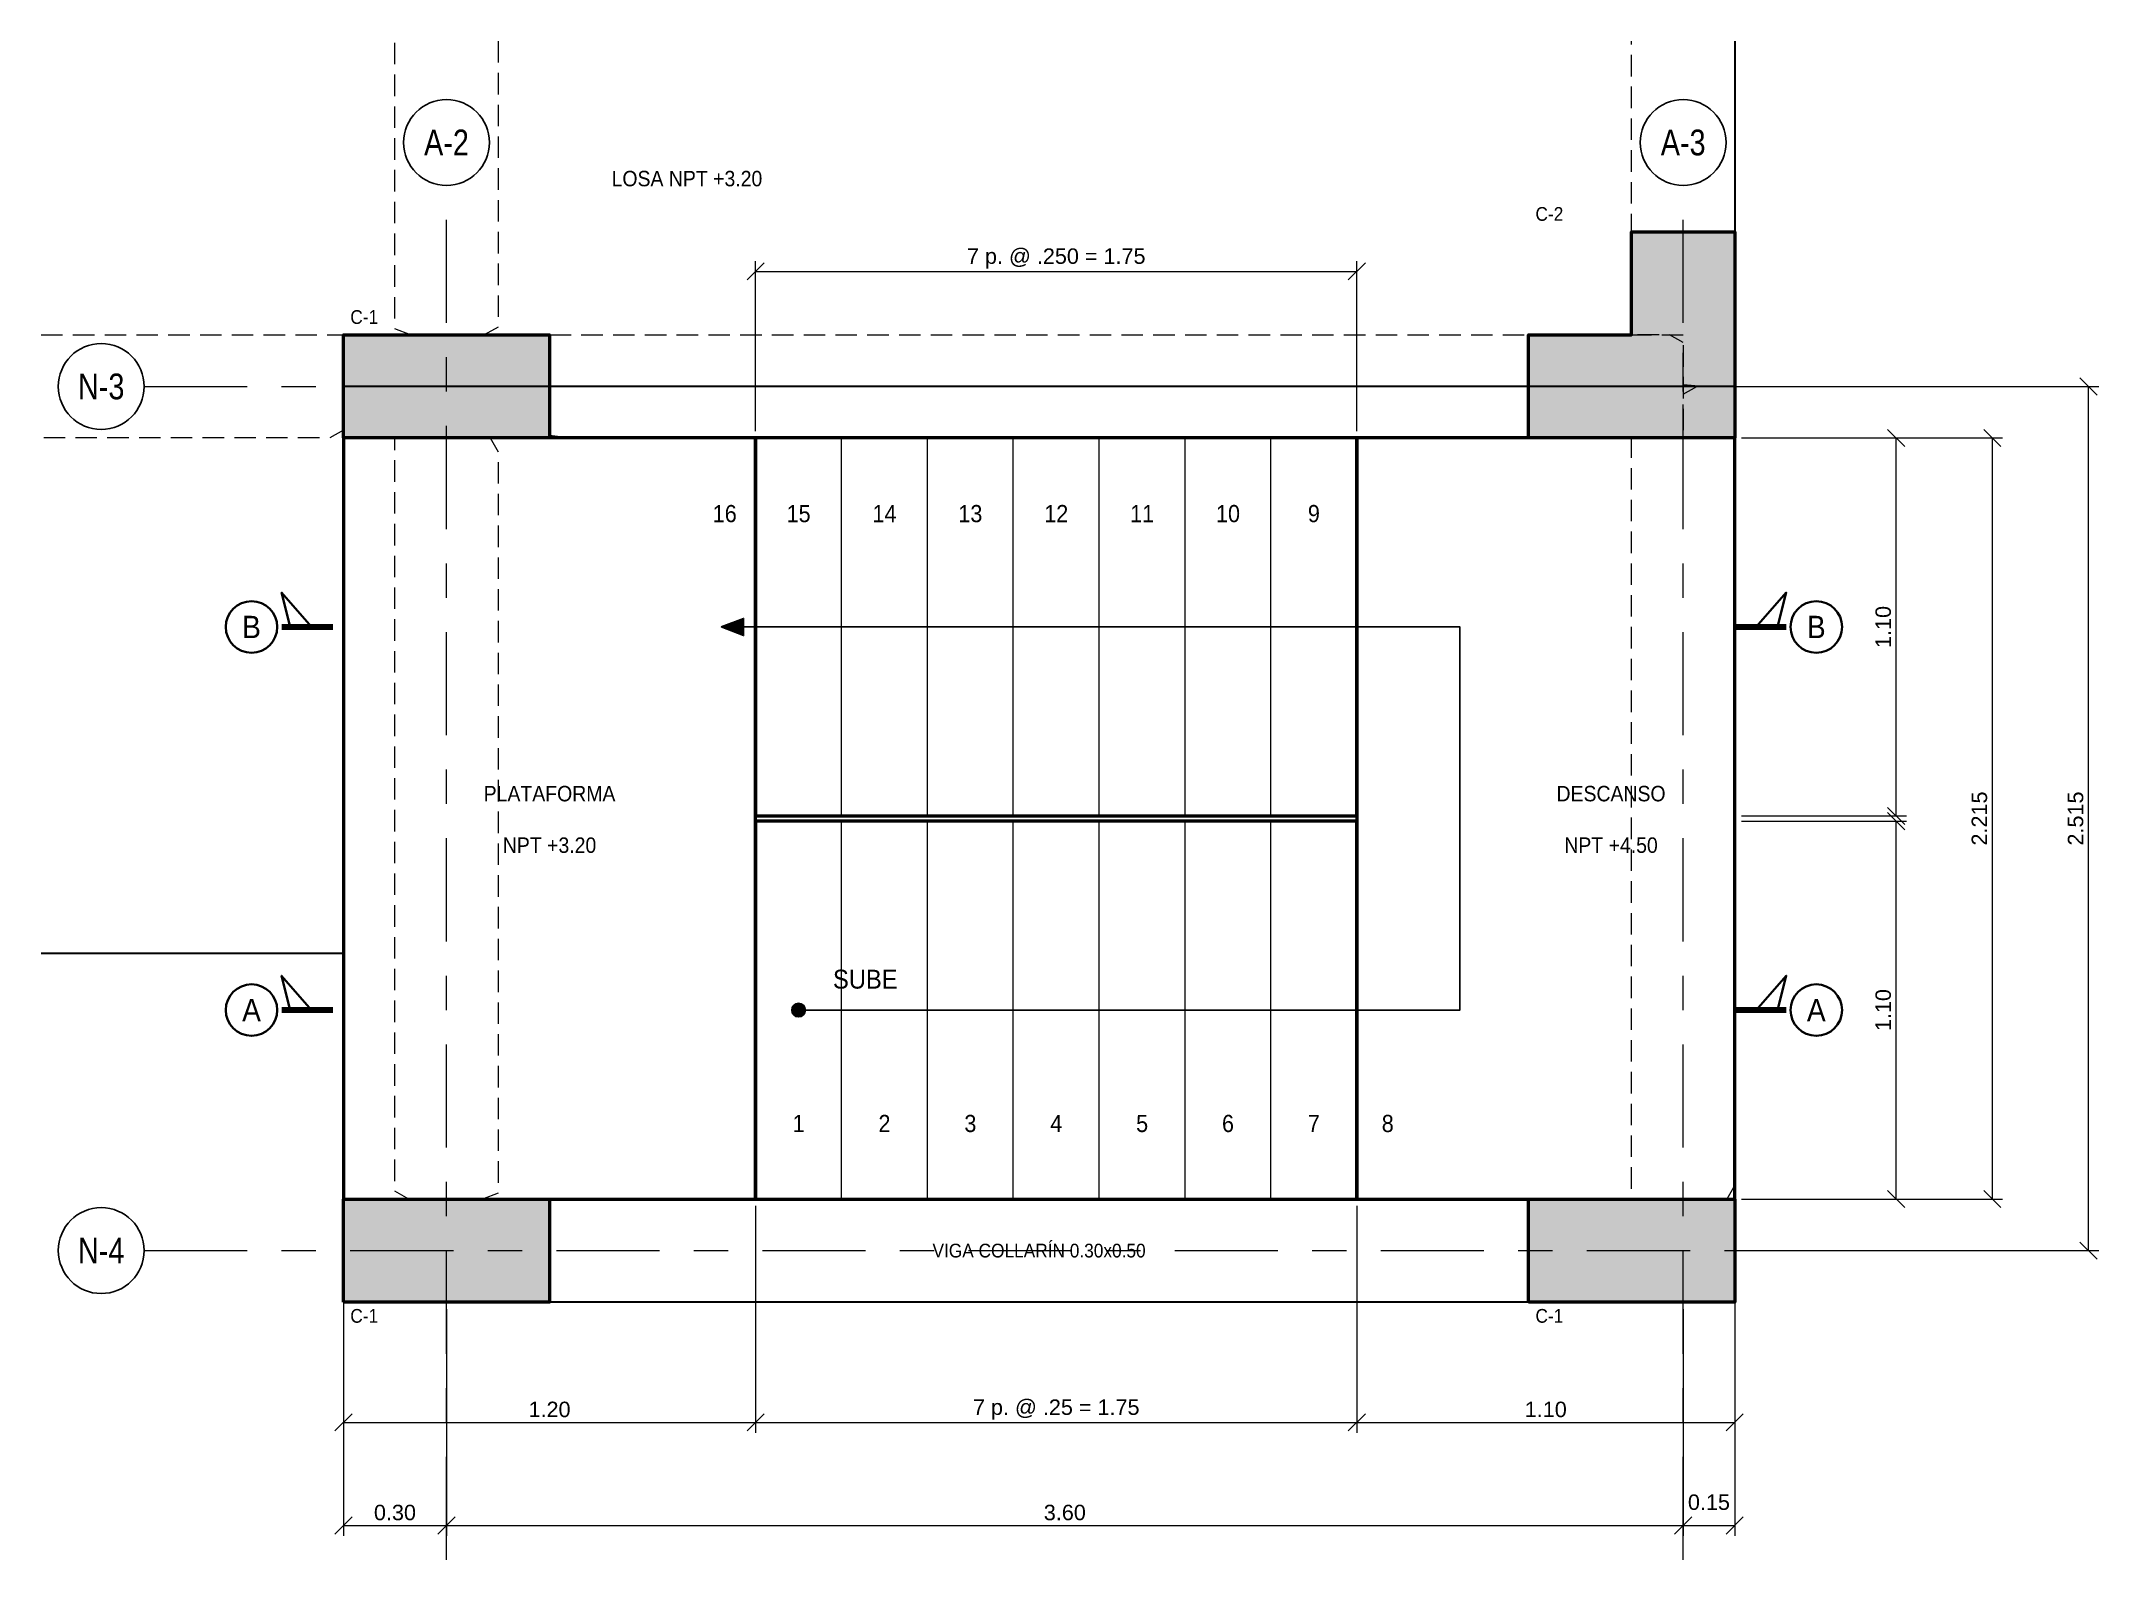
# Model space of a CAD drawing. Header units: metres. Extents: x 0 to 11, y -1 to 140.
# Drawn here: x 5.22 to 11.21, y 19.1 to 23.52 of the extents above; entities that cross this region are included whole.
import ezdxf
from ezdxf.enums import TextEntityAlignment as Align

# ---------------------------------------------------------------- set-up
doc = ezdxf.new("R2010")
doc.units = ezdxf.units.M
doc.linetypes.add('EJE25', pattern=[0.4375, 0.3, -0.05, 0.0375, -0.05])
for name, color, linetype, lineweight in [('E-COLUMNA', 7, 'Continuous', 50), ('E-COLUMNA-ACH', 252, 'Continuous', 0), ('E-CORTE', 7, 'Continuous', 50), ('E-COTA', 7, 'Continuous', 13), ('E-EJES', 1, 'Continuous', 18), ('E-EJES-ID', 7, 'Continuous', 25), ('E-OCULTO', 8, 'Continuous', 18), ('E-PROYECCION', 8, 'Continuous', 18), ('E-SECCION', 7, 'Continuous', 35), ('E-TEXTO', 7, 'Continuous', 18), ('E-TITULO', 7, 'Continuous', 35), ('E-VIGA', 7, 'Continuous', 30)]:
    doc.layers.add(name, color=color, linetype=linetype, lineweight=lineweight)
doc.layers.add('E-ESC-FLECHA', color=7, linetype='Continuous')
doc.layers.add('E-ESC-NUM', color=7, linetype='Continuous')
doc.styles.add('ARIAL', font='arial.ttf')
doc.dimstyles.new('COTA25', dxfattribs={"dimtxt": 0.045, "dimasz": 0.03, "dimexe": 0.03, "dimexo": 0.02, "dimgap": 0.015, "dimtad": 1, "dimzin": 0, "dimdsep": 46, "dimtxsty": 'ARIAL', "dimtsz": 0.025, "dimcen": 2.5, "dimclrd": 7, "dimclre": 7, "dimclrt": 7, "dimazin": 3, "dimtfac": 1, "dimtmove": 2, "dimatfit": 3, "dimlwd": 13, "dimlwe": 13})

msp = doc.modelspace()

# ---------------------------------------------------------------- texts
at = {"layer": 'E-EJES-ID', "style": 'ARIAL', "width": 0.8}
for s, p in [('A-2', (6.4, 23.225)), ('A-3', (10, 23.225)), ('N-3', (5.395, 22.515)), ('N-4', (5.395, 20))]:
    msp.add_text(s, height=0.075, dxfattribs=at).set_placement(p, align=Align.MIDDLE_CENTER)
at = {"layer": 'E-ESC-NUM', "style": 'ARIAL', "width": 0.9}
for s, p in [('16', (7.21, 22.145)), ('15', (7.425, 22.145)), ('14', (7.675, 22.145)), ('13', (7.925, 22.145)), ('12', (8.175, 22.145)), ('11', (8.425, 22.145)), ('10', (8.675, 22.145)), ('9', (8.925, 22.145)), ('1', (7.425, 20.37)), ('2', (7.675, 20.37)), ('3', (7.925, 20.37)), ('4', (8.175, 20.37)), ('5', (8.425, 20.37)), ('6', (8.675, 20.37)), ('7', (8.925, 20.37)), ('8', (9.14, 20.37))]:
    msp.add_text(s, height=0.05, dxfattribs=at).set_placement(p, align=Align.MIDDLE_CENTER)
at = {"layer": 'E-SECCION', "style": 'ARIAL', "width": 0.9}
for s, p in [('B', (5.8325, 21.815)), ('B', (10.3875, 21.815)), ('A', (5.8325, 20.7)), ('A', (10.3875, 20.7))]:
    msp.add_text(s, height=0.065, dxfattribs=at).set_placement(p, align=Align.MIDDLE_CENTER)
at = {"layer": 'E-TEXTO', "style": 'ARIAL', "width": 0.9}
for s, height, p in [('LOSA NPT +3.20', 0.045, (7.1, 23.12)), ('PLATAFORMA', 0.045, (6.7, 21.33)), ('DESCANSO', 0.045, (9.79, 21.33)), ('NPT +3.20', 0.045, (6.7, 21.18)), ('NPT +4.50', 0.045, (9.79, 21.18)), ('VIGA COLLARÍN 0.30x0.50', 0.04, (8.125, 20))]:
    msp.add_text(s, height=height, dxfattribs=at).set_placement(p, align=Align.MIDDLE_CENTER)
for s, p in [('C-2', (9.57, 22.985)), ('C-1', (6.12, 22.685))]:
    msp.add_text(s, height=0.04, dxfattribs=at).set_placement(p, align=Align.BOTTOM_LEFT)
for p in [(6.12, 19.83), (9.57, 19.83)]:
    msp.add_text('C-1', height=0.04, dxfattribs=at).set_placement(p, align=Align.TOP_LEFT)
at = {"layer": 'E-TITULO', "style": 'ARIAL', "width": 0.9}
msp.add_text('SUBE', height=0.055, dxfattribs=at).set_placement((7.525, 20.79), align=Align.MIDDLE_LEFT)

# ---------------------------------------------------------------- dimensions: what is measured, and where the dimension line sits
at = {"layer": 'E-COTA'}
for base, p1, p2, text in [((7.3, 22.85), (7.3, 22.365), (9.05, 22.365), '7 p. @ .250 = 1.75'), ((6.1, 19.5), (6.1, 20.15), (7.3, 20.15), '1.20'), ((7.3, 19.5), (7.3, 20.15), (9.05, 20.15), '7 p. @ .25 = 1.75'), ((9.05, 19.5), (9.05, 20.15), (10.15, 20.15), '1.10')]:
    msp.add_linear_dim(base=base, p1=p1, p2=p2, text=text, dimstyle='COTA25', override={"dimdec": 2}, dxfattribs=at).render()
for base, p1, p2, override in [((11.18, 20), (10.15, 20), (10.15, 22.515), {"dimdec": 3}), ((10.62, 21.265), (10.15, 21.265), (10.15, 22.365), {"dimdec": 2}), ((10.9, 20.15), (10.15, 20.15), (10.15, 22.365), {"dimdec": 3}), ((10.62, 20.15), (10.15, 20.15), (10.15, 21.25), {"dimdec": 2})]:
    msp.add_linear_dim(base=base, p1=p1, p2=p2, angle=90, dimstyle='COTA25', override=override, dxfattribs=at).render()
for base, p1, p2 in [((6.1, 19.2), (6.1, 19.85), (6.4, 19.85)), ((6.4, 19.2), (6.4, 19.85), (10, 19.85)), ((10, 19.2), (10, 19.85), (10.15, 19.85))]:
    msp.add_linear_dim(base=base, p1=p1, p2=p2, dimstyle='COTA25', override={"dimdec": 2}, dxfattribs=at).render()

# ---------------------------------------------------------------- hatches: boundary and pattern name
at = {"layer": 'E-COLUMNA-ACH'}
for points in [[(9.55, 22.365), (9.55, 22.665), (9.85, 22.665), (9.85, 22.965), (10.15, 22.965), (10.15, 22.365)], [(6.1, 22.365), (6.1, 22.665), (6.7, 22.665), (6.7, 22.365)], [(6.1, 19.85), (6.1, 20.15), (6.7, 20.15), (6.7, 19.85)], [(9.55, 19.85), (9.55, 20.15), (10.15, 20.15), (10.15, 19.85)]]:
    msp.add_hatch(color=256, dxfattribs=at).paths.add_polyline_path(points)
at = {"layer": 'E-ESC-FLECHA'}
msp.add_hatch(color=7, dxfattribs=at).paths.add_polyline_path([(7.2, 21.815), (7.265, 21.79), (7.265, 21.84)])
h = msp.add_hatch(color=256, dxfattribs=at)
edge = h.paths.add_edge_path()
edge.add_arc((7.425, 20.7), 0.02, 0, 360)

# ---------------------------------------------------------------- linework, layer by layer
at = {"layer": 'E-COLUMNA'}
for points in [[(9.55, 22.365), (9.55, 22.665), (9.85, 22.665), (9.85, 22.965), (10.15, 22.965), (10.15, 22.365)], [(6.1, 22.365), (6.1, 22.665), (6.7, 22.665), (6.7, 22.365)], [(6.1, 19.85), (6.1, 20.15), (6.7, 20.15), (6.7, 19.85)], [(9.55, 19.85), (9.55, 20.15), (10.15, 20.15), (10.15, 19.85)]]:
    msp.add_lwpolyline(points, close=True, dxfattribs=at)
at = {"layer": 'E-CORTE'}
for points in [[(6.1, 20.15), (7.3, 20.15), (7.3, 22.365), (6.1, 22.365)], [(7.3, 21.265), (9.05, 21.265), (9.05, 22.365), (7.3, 22.365)], [(9.05, 20.15), (10.15, 20.15), (10.15, 22.365), (9.05, 22.365)], [(7.3, 20.15), (9.05, 20.15), (9.05, 21.25), (7.3, 21.25)]]:
    msp.add_lwpolyline(points, close=True, dxfattribs=at)
at = {"layer": 'E-EJES', "linetype": 'EJE25'}
for p, q in [((6.4, 19.1), (6.4, 23.1)), ((10, 19.1), (10, 23.1)), ((5.52, 22.515), (11.12, 22.515)), ((5.52, 20), (11.12, 20))]:
    msp.add_line(p, q, dxfattribs=at)
at = {"layer": 'E-EJES-ID'}
for centre in [(6.4, 23.225), (10, 23.225), (5.395, 22.515), (5.395, 20)]:
    msp.add_circle(centre, 0.125, dxfattribs=at)
at = {"layer": 'E-ESC-FLECHA'}
msp.add_lwpolyline([(7.2, 21.815), (7.265, 21.79), (7.265, 21.84)], close=True, dxfattribs=at)
msp.add_lwpolyline([(7.425, 20.7), (9.35, 20.7), (9.35, 21.815), (7.2, 21.815)], dxfattribs=at)
msp.add_circle((7.425, 20.7), 0.02, dxfattribs=at)
at = {"layer": 'E-OCULTO'}
for p, q in [((6.25, 23.4525), (6.25, 23.515)), ((6.55, 23.5199), (6.55, 23.4574)), ((9.85, 23.51), (9.85, 23.5199)), ((10.15, 23.5199), (10.15, 23.4574)), ((6.25, 23.36), (6.25, 23.4225)), ((6.55, 23.4274), (6.55, 23.3649)), ((9.85, 23.4175), (9.85, 23.48)), ((10.15, 23.4274), (10.15, 23.3649)), ((9.85, 23.325), (9.85, 23.3875)), ((6.25, 23.2675), (6.25, 23.33)), ((6.55, 23.3349), (6.55, 23.2724)), ((10.15, 23.3349), (10.15, 23.2724)), ((6.55, 23.2424), (6.55, 23.1799)), ((9.85, 23.2325), (9.85, 23.295)), ((10.15, 23.2424), (10.15, 23.1799)), ((6.25, 23.175), (6.25, 23.2375)), ((9.85, 23.14), (9.85, 23.2025)), ((6.25, 23.0825), (6.25, 23.145)), ((6.55, 23.1499), (6.55, 23.0874)), ((10.15, 23.1499), (10.15, 23.0874)), ((9.85, 23.0475), (9.85, 23.11)), ((6.25, 22.99), (6.25, 23.0525)), ((6.55, 23.0574), (6.55, 22.9949)), ((9.85, 22.955), (9.85, 23.0175)), ((10.15, 23.0574), (10.15, 22.9949)), ((6.25, 22.8975), (6.25, 22.96)), ((6.55, 22.9649), (6.55, 22.9024)), ((10.15, 22.9649), (10.15, 22.9024)), ((9.85, 22.8625), (9.85, 22.925)), ((6.25, 22.805), (6.25, 22.8675)), ((6.55, 22.8724), (6.55, 22.8099)), ((9.85, 22.77), (9.85, 22.8325)), ((10.15, 22.8724), (10.15, 22.8099)), ((6.25, 22.7125), (6.25, 22.775)), ((6.55, 22.7799), (6.55, 22.7174)), ((10.15, 22.7799), (10.15, 22.7174)), ((9.85, 22.6775), (9.85, 22.74)), ((5.2201, 22.665), (5.2826, 22.665)), ((5.3126, 22.665), (5.3751, 22.665)), ((5.4051, 22.665), (5.4676, 22.665)), ((5.4976, 22.665), (5.5601, 22.665)), ((5.5901, 22.665), (5.6526, 22.665)), ((5.6826, 22.665), (5.7451, 22.665)), ((5.7751, 22.665), (5.8376, 22.665)), ((5.8676, 22.665), (5.9301, 22.665)), ((5.9601, 22.665), (6.0226, 22.665)), ((6.0526, 22.665), (6.1, 22.665)), ((6.1, 22.665), (6.1, 22.6025)), ((6.2949, 22.665), (6.25, 22.6825)), ((6.3874, 22.665), (6.3249, 22.665)), ((6.4799, 22.665), (6.4174, 22.665)), ((6.55, 22.6874), (6.5099, 22.665)), ((6.7, 22.665), (6.7625, 22.665)), ((6.7, 22.5875), (6.7, 22.65)), ((6.7925, 22.665), (6.855, 22.665)), ((6.885, 22.665), (6.9475, 22.665)), ((6.9775, 22.665), (7.04, 22.665)), ((7.07, 22.665), (7.1325, 22.665)), ((7.1625, 22.665), (7.225, 22.665)), ((7.255, 22.665), (7.3175, 22.665)), ((7.3475, 22.665), (7.41, 22.665)), ((7.44, 22.665), (7.5025, 22.665)), ((7.5325, 22.665), (7.595, 22.665)), ((7.625, 22.665), (7.6875, 22.665)), ((7.7175, 22.665), (7.78, 22.665)), ((7.81, 22.665), (7.8725, 22.665)), ((7.9025, 22.665), (7.965, 22.665)), ((7.995, 22.665), (8.0575, 22.665)), ((8.0875, 22.665), (8.15, 22.665)), ((8.18, 22.665), (8.2425, 22.665)), ((8.2725, 22.665), (8.335, 22.665)), ((8.365, 22.665), (8.4275, 22.665)), ((8.4575, 22.665), (8.52, 22.665)), ((8.55, 22.665), (8.6125, 22.665)), ((8.6425, 22.665), (8.705, 22.665)), ((8.735, 22.665), (8.7975, 22.665)), ((8.8275, 22.665), (8.89, 22.665)), ((8.92, 22.665), (8.9825, 22.665)), ((9.0125, 22.665), (9.075, 22.665)), ((9.105, 22.665), (9.1675, 22.665)), ((9.1975, 22.665), (9.26, 22.665)), ((9.29, 22.665), (9.3525, 22.665)), ((9.3825, 22.665), (9.445, 22.665)), ((9.475, 22.665), (9.5375, 22.665)), ((9.5675, 22.665), (9.63, 22.665)), ((9.66, 22.665), (9.7225, 22.665)), ((9.7525, 22.665), (9.815, 22.665)), ((9.845, 22.665), (9.9075, 22.665)), ((9.93, 22.665), (9.8675, 22.665)), ((9.9375, 22.665), (10, 22.665)), ((10, 22.6425), (9.96, 22.665)), ((10.15, 22.6874), (10.15, 22.6249)), ((10, 22.635), (10, 22.5725)), ((10, 22.55), (10, 22.6125)), ((10.15, 22.5949), (10.15, 22.5324)), ((6.1, 22.5725), (6.1, 22.51)), ((6.7, 22.495), (6.7, 22.5575)), ((10, 22.5425), (10, 22.48)), ((6.1, 22.48), (6.1, 22.4175)), ((6.7, 22.4025), (6.7, 22.465)), ((10.0575, 22.515), (10, 22.52)), ((10, 22.4925), (10.04, 22.515)), ((10, 22.4), (10, 22.4625)), ((10.07, 22.515), (10.1325, 22.515)), ((10.15, 22.515), (10.0875, 22.515)), ((10.15, 22.5025), (10.15, 22.44)), ((10, 22.45), (10, 22.3875)), ((10.15, 22.41), (10.15, 22.3475)), ((5.29, 22.365), (5.2275, 22.365)), ((5.3825, 22.365), (5.32, 22.365)), ((5.475, 22.365), (5.4125, 22.365)), ((5.5675, 22.365), (5.505, 22.365)), ((5.66, 22.365), (5.5975, 22.365)), ((5.7525, 22.365), (5.69, 22.365)), ((5.845, 22.365), (5.7825, 22.365)), ((5.9375, 22.365), (5.875, 22.365)), ((6.03, 22.365), (5.9675, 22.365)), ((6.1, 22.3875), (6.06, 22.365)), ((6.25, 22.365), (6.3125, 22.365)), ((6.25, 22.33), (6.25, 22.365)), ((6.3425, 22.365), (6.405, 22.365)), ((6.435, 22.365), (6.4975, 22.365)), ((6.5275, 22.365), (6.55, 22.325)), ((6.755, 22.365), (6.7, 22.3725)), ((6.8475, 22.365), (6.785, 22.365)), ((6.94, 22.365), (6.8775, 22.365)), ((7.0325, 22.365), (6.97, 22.365)), ((7.125, 22.365), (7.0625, 22.365)), ((7.2175, 22.365), (7.155, 22.365)), ((7.31, 22.365), (7.2475, 22.365)), ((7.4025, 22.365), (7.34, 22.365)), ((7.495, 22.365), (7.4325, 22.365)), ((7.5875, 22.365), (7.525, 22.365)), ((7.68, 22.365), (7.6175, 22.365)), ((7.7725, 22.365), (7.71, 22.365)), ((7.865, 22.365), (7.8025, 22.365)), ((7.9575, 22.365), (7.895, 22.365)), ((8.05, 22.365), (7.9875, 22.365)), ((8.1425, 22.365), (8.08, 22.365)), ((8.235, 22.365), (8.1725, 22.365)), ((8.3275, 22.365), (8.265, 22.365)), ((8.42, 22.365), (8.3575, 22.365)), ((8.5125, 22.365), (8.45, 22.365)), ((8.605, 22.365), (8.5425, 22.365)), ((8.6975, 22.365), (8.635, 22.365)), ((8.79, 22.365), (8.7275, 22.365)), ((8.8825, 22.365), (8.82, 22.365)), ((8.975, 22.365), (8.9125, 22.365)), ((9.0675, 22.365), (9.005, 22.365)), ((9.16, 22.365), (9.0975, 22.365)), ((9.2525, 22.365), (9.19, 22.365)), ((9.345, 22.365), (9.2825, 22.365)), ((9.4375, 22.365), (9.375, 22.365)), ((9.53, 22.365), (9.4675, 22.365)), ((9.6225, 22.365), (9.56, 22.365)), ((9.715, 22.365), (9.6525, 22.365)), ((9.8075, 22.365), (9.745, 22.365)), ((9.9, 22.365), (9.8375, 22.365)), ((9.85, 22.365), (9.9125, 22.365)), ((9.85, 22.3075), (9.85, 22.365)), ((9.9925, 22.365), (9.93, 22.365)), ((9.9425, 22.365), (10, 22.37)), ((6.25, 22.2375), (6.25, 22.3)), ((6.55, 22.295), (6.55, 22.2325)), ((10.15, 22.3175), (10.15, 22.255)), ((9.85, 22.215), (9.85, 22.2775)), ((10.15, 22.225), (10.15, 22.1625)), ((6.25, 22.145), (6.25, 22.2075)), ((6.55, 22.2025), (6.55, 22.14)), ((9.85, 22.1225), (9.85, 22.185)), ((6.25, 22.0525), (6.25, 22.115)), ((6.55, 22.11), (6.55, 22.0475)), ((10.15, 22.1325), (10.15, 22.07)), ((9.85, 22.03), (9.85, 22.0925)), ((6.25, 21.96), (6.25, 22.0225)), ((6.55, 22.0175), (6.55, 21.955)), ((9.85, 21.9375), (9.85, 22)), ((10.15, 22.04), (10.15, 21.9775)), ((6.25, 21.8675), (6.25, 21.93)), ((6.55, 21.925), (6.55, 21.8625)), ((10.15, 21.9475), (10.15, 21.885)), ((9.85, 21.845), (9.85, 21.9075)), ((6.25, 21.775), (6.25, 21.8375)), ((6.55, 21.8325), (6.55, 21.77)), ((9.85, 21.7525), (9.85, 21.815)), ((10.15, 21.855), (10.15, 21.7925)), ((6.25, 21.6825), (6.25, 21.745)), ((10.15, 21.7625), (10.15, 21.7)), ((6.55, 21.74), (6.55, 21.6775)), ((9.85, 21.66), (9.85, 21.7225)), ((6.25, 21.59), (6.25, 21.6525)), ((6.55, 21.6475), (6.55, 21.585)), ((9.85, 21.5675), (9.85, 21.63)), ((10.15, 21.67), (10.15, 21.6075)), ((10.15, 21.5775), (10.15, 21.515)), ((6.25, 21.4975), (6.25, 21.56)), ((6.55, 21.555), (6.55, 21.4925)), ((9.85, 21.475), (9.85, 21.5375)), ((6.25, 21.405), (6.25, 21.4675)), ((6.55, 21.4625), (6.55, 21.4)), ((9.85, 21.3825), (9.85, 21.445)), ((10.15, 21.485), (10.15, 21.4225)), ((10.15, 21.3925), (10.15, 21.33)), ((6.25, 21.3125), (6.25, 21.375)), ((6.55, 21.37), (6.55, 21.3075)), ((9.85, 21.29), (9.85, 21.3525)), ((6.25, 21.22), (6.25, 21.2825)), ((6.55, 21.2775), (6.55, 21.215)), ((10.15, 21.3), (10.15, 21.2375)), ((9.85, 21.1975), (9.85, 21.26)), ((10.15, 21.2075), (10.15, 21.145)), ((6.25, 21.1275), (6.25, 21.19)), ((6.55, 21.185), (6.55, 21.1225)), ((9.85, 21.105), (9.85, 21.1675)), ((6.25, 21.035), (6.25, 21.0975)), ((6.55, 21.0925), (6.55, 21.03)), ((10.15, 21.115), (10.15, 21.0525)), ((9.85, 21.0125), (9.85, 21.075)), ((6.25, 20.9425), (6.25, 21.005)), ((6.55, 21), (6.55, 20.9375)), ((9.85, 20.92), (9.85, 20.9825)), ((10.15, 21.0225), (10.15, 20.96)), ((6.25, 20.85), (6.25, 20.9125)), ((6.55, 20.9075), (6.55, 20.845)), ((10.15, 20.93), (10.15, 20.8675)), ((9.85, 20.8275), (9.85, 20.89)), ((6.25, 20.7575), (6.25, 20.82)), ((6.55, 20.815), (6.55, 20.7525)), ((9.85, 20.735), (9.85, 20.7975)), ((10.15, 20.8375), (10.15, 20.775)), ((6.25, 20.665), (6.25, 20.7275)), ((10.15, 20.745), (10.15, 20.6825)), ((6.55, 20.7225), (6.55, 20.66)), ((9.85, 20.6425), (9.85, 20.705)), ((6.25, 20.5725), (6.25, 20.635)), ((6.55, 20.63), (6.55, 20.5675)), ((9.85, 20.55), (9.85, 20.6125)), ((10.15, 20.6525), (10.15, 20.59)), ((10.15, 20.56), (10.15, 20.4975)), ((6.25, 20.48), (6.25, 20.5425)), ((6.55, 20.5375), (6.55, 20.475)), ((9.85, 20.4575), (9.85, 20.52)), ((6.25, 20.3875), (6.25, 20.45)), ((6.55, 20.445), (6.55, 20.3825)), ((9.85, 20.365), (9.85, 20.4275)), ((10.15, 20.4675), (10.15, 20.405)), ((10.15, 20.375), (10.15, 20.3125)), ((6.25, 20.295), (6.25, 20.3575)), ((6.55, 20.3525), (6.55, 20.29)), ((9.85, 20.2725), (9.85, 20.335)), ((6.25, 20.2025), (6.25, 20.265)), ((6.55, 20.26), (6.55, 20.1975)), ((10.15, 20.2825), (10.15, 20.22)), ((9.85, 20.18), (9.85, 20.2425)), ((10.15, 20.19), (10.1275, 20.15)), ((6.29, 20.15), (6.25, 20.1725)), ((6.3825, 20.15), (6.32, 20.15)), ((6.475, 20.15), (6.4125, 20.15)), ((6.55, 20.1675), (6.505, 20.15)), ((9.9125, 20.15), (9.85, 20.15)), ((10.005, 20.15), (9.9425, 20.15)), ((10.0975, 20.15), (10.035, 20.15))]:
    msp.add_line(p, q, dxfattribs=at)
at = {"layer": 'E-PROYECCION'}
for p, q in [((7.3, 21.265), (7.3, 22.365)), ((7.55, 21.265), (7.55, 22.365)), ((7.8, 21.265), (7.8, 22.365)), ((8.05, 21.265), (8.05, 22.365)), ((8.3, 21.265), (8.3, 22.365)), ((8.55, 21.265), (8.55, 22.365)), ((8.8, 21.265), (8.8, 22.365)), ((9.05, 21.265), (9.05, 22.365)), ((7.3, 20.15), (7.3, 21.25)), ((7.55, 20.15), (7.55, 21.25)), ((7.8, 20.15), (7.8, 21.25)), ((8.05, 20.15), (8.05, 21.25)), ((8.3, 20.15), (8.3, 21.25)), ((8.55, 20.15), (8.55, 21.25)), ((8.8, 20.15), (8.8, 21.25)), ((9.05, 20.15), (9.05, 21.25))]:
    msp.add_line(p, q, dxfattribs=at)
at = {"layer": 'E-SECCION'}
for points in [[(5.945, 21.815), (5.92, 21.915), (6.0075, 21.815)], [(10.275, 21.815), (10.3, 21.915), (10.2125, 21.815)], [(5.945, 20.7), (5.92, 20.8), (6.0075, 20.7)], [(10.275, 20.7), (10.3, 20.8), (10.2125, 20.7)]]:
    msp.add_lwpolyline(points, dxfattribs=at)
at = {"layer": 'E-SECCION', "const_width": 0.0175}
for points in [[(5.92, 21.815), (6.07, 21.815)], [(10.3, 21.815), (10.15, 21.815)], [(5.92, 20.7), (6.07, 20.7)], [(10.3, 20.7), (10.15, 20.7)]]:
    msp.add_lwpolyline(points, dxfattribs=at)
at = {"layer": 'E-SECCION'}
for centre in [(5.8325, 21.815), (10.3875, 21.815), (5.8325, 20.7), (10.3875, 20.7)]:
    msp.add_circle(centre, 0.075, dxfattribs=at)
at = {"layer": 'E-VIGA'}
for points in [[(10.15, 23.5199), (10.15, 22.515)], [(10.15, 22.515), (6.1, 22.515), (6.1, 20.865), (5.2201, 20.865)], [(6.7, 20.15), (9.55, 20.15), (9.55, 19.85), (6.7, 19.85), (6.7, 20.15)]]:
    msp.add_lwpolyline(points, dxfattribs=at)

msp.set_redraw_order([(e.dxf.handle, doc.entitydb.next_handle()) for e in msp.query("TEXT MTEXT ATTDEF DIMENSION ARC_DIMENSION")])  # texts and dimensions are drawn at this point

doc.saveas('drawing.dxf')
